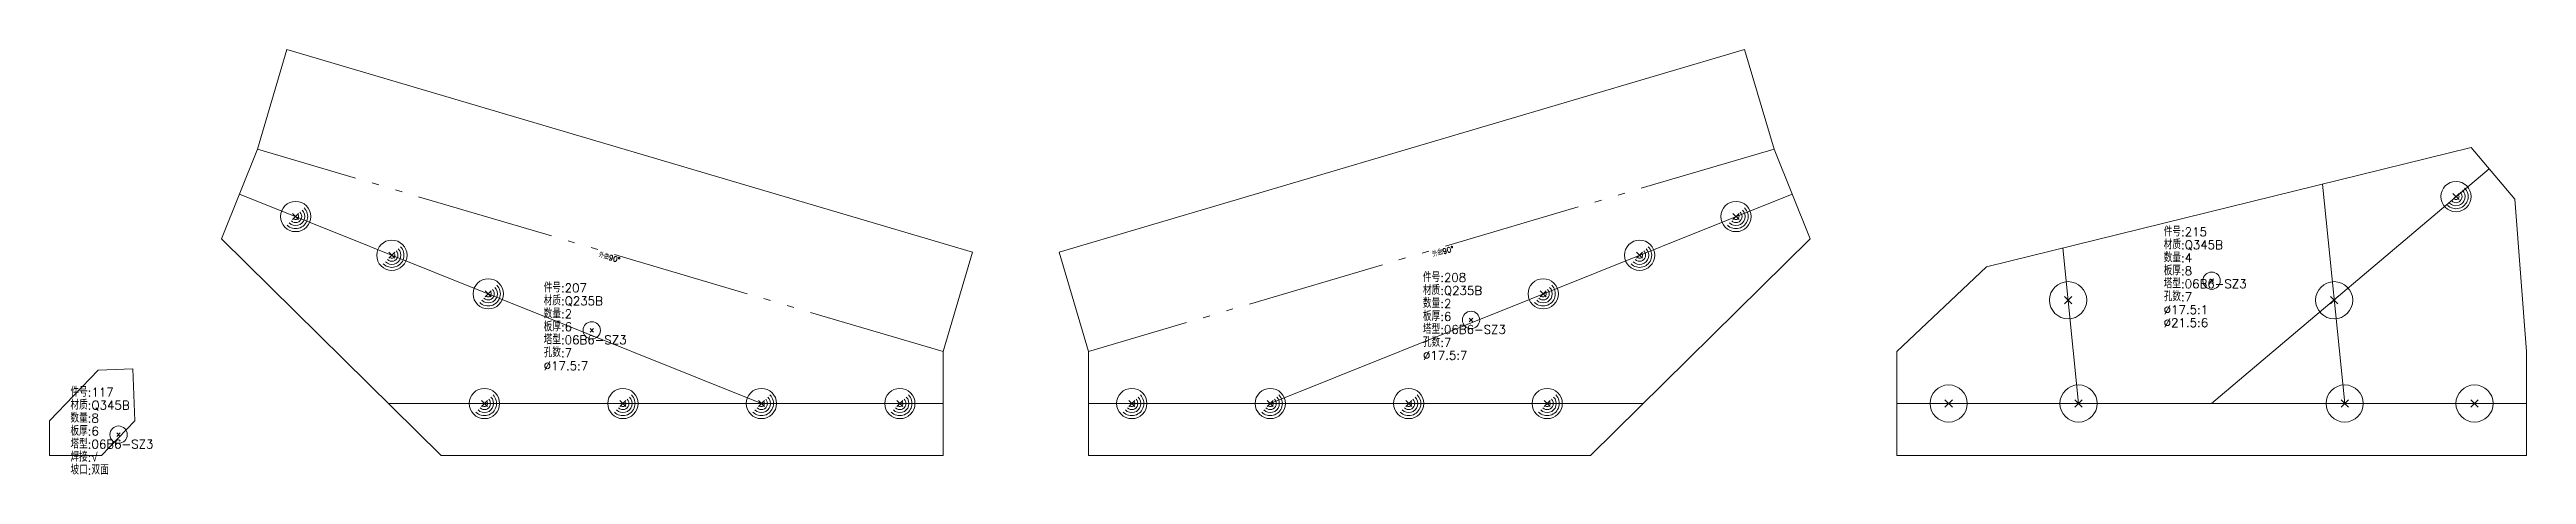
# Model space of a CAD drawing. Extents: x 0 to 24836, y -11 to 587.
# Drawn here: x 1468 to 2899, y -11 to 235 of the extents above; entities that cross this region are included whole.
import ezdxf
from ezdxf.enums import TextEntityAlignment as Align

# ---------------------------------------------------------------- set-up
doc = ezdxf.new("R2010")
doc.units = 0
doc.header["$LTSCALE"] = 20
doc.header["$MEASUREMENT"] = 0
doc.linetypes.add('制弯线', pattern=[5.9, 4, -0.5, 0.2, -0.5, 0.2, -0.5])
for name, color, linetype, lineweight in [('1', 7, 'CONTINUOUS', 25), ('2', 7, 'CONTINUOUS', 25), ('5', 7, 'CONTINUOUS', 25)]:
    doc.layers.add(name, color=color, linetype=linetype, lineweight=lineweight)
doc.styles.get("Standard").update_dxf_attribs({"font": 'simplex', "width": 0.7, "bigfont": 'gbhzfs.shx'})

msp = doc.modelspace()

# ---------------------------------------------------------------- texts
at = {"layer": '2', "color": 7, "linetype": 'Continuous', "lineweight": 13}
for s, p in [('件号:215', (2689.8, 125.2)), ('材质:Q345B', (2689.8, 117.7)), ('数量:4', (2689.8, 110.2)), ('件号:208', (2261.8, 98.8)), ('板厚:8', (2689.8, 102.7)), ('塔型:06B6-SZ3', (2689.8, 95.2)), ('件号:207', (1753.8, 92.8)), ('材质:Q235B', (1753.8, 85.3)), ('材质:Q235B', (2261.8, 91.3)), ('数量:2', (2261.8, 83.8)), ('孔数:7', (2689.8, 87.7)), ('%%c17.5:1', (2689.8, 80.2)), ('板厚:6', (1753.8, 70.3)), ('数量:2', (1753.8, 77.8)), ('板厚:6', (2261.8, 76.3)), ('塔型:06B6-SZ3', (2261.8, 68.8)), ('%%c21.5:6', (2689.8, 72.7)), ('塔型:06B6-SZ3', (1753.8, 62.8)), ('孔数:7', (1753.8, 55.3)), ('孔数:7', (2261.8, 61.3)), ('%%c17.5:7', (2261.8, 53.8)), ('%%c17.5:7', (1753.8, 47.8)), ('件号:117', (1480.4, 32.5)), ('材质:Q345B', (1480.4, 25)), ('板厚:6', (1480.4, 10)), ('数量:8', (1480.4, 17.5)), ('塔型:06B6-SZ3', (1480.4, 2.5)), ('焊接:√', (1480.4, -5)), ('坡口:双面', (1480.4, -12.5))]:
    msp.add_text(s, height=5, dxfattribs=at).set_placement(p, align=Align.BOTTOM_LEFT)
for rotation, p in [(345, (1785.1, 113.8)), (16, (2268.1, 113.8))]:
    msp.add_text('外曲90%%d', height=3, rotation=rotation, dxfattribs=at).set_placement(p, align=Align.BOTTOM_LEFT)

# ---------------------------------------------------------------- blocks, each defined once
blk = doc.blocks.new('板孔17.5')
at = {"layer": '5', "color": 7, "linetype": 'Continuous', "lineweight": 13}
for p, q in [((-0.2, -0.2), (0.2, 0.2)), ((-0.2, 0.2), (0.2, -0.2))]:
    blk.add_line(p, q, dxfattribs=at)
blk.add_circle((0, 0), 1, dxfattribs=at)
for radius in [0.8, 0.6, 0.4, 0.2]:
    blk.add_arc((0, 0), radius, 225, 45, dxfattribs=at)
blk = doc.blocks.new('板孔21.5')
at = {"layer": '5', "color": 7, "linetype": 'Continuous', "lineweight": 13}
for p, q in [((-0.2, -0.2), (0.2, 0.2)), ((-0.2, 0.2), (0.2, -0.2))]:
    blk.add_line(p, q, dxfattribs=at)
blk.add_circle((0, 0), 1, dxfattribs=at)

# ---------------------------------------------------------------- linework, layer by layer
at = {"layer": '1', "color": 7, "linetype": 'Continuous', "lineweight": 18}
for p, q in [((1605.4, 234.6), (1588.4, 177.1)), ((2001.6, 117.5), (1605.4, 234.6)), ((2447.7, 234.6), (2051.6, 117.5)), ((2464.7, 177.1), (2447.7, 234.6)), ((1588.4, 177.1), (1567.6, 125.1)), ((2485.6, 125.1), (2464.7, 177.1)), ((2867.4, 177.9), (2587.4, 109)), ((2892.6, 148.2), (2867.4, 177.9)), ((2899.4, 60), (2892.6, 148.2)), ((1567.6, 125.1), (1694.6, 0)), ((1984.6, 60), (2001.6, 117.5)), ((2051.6, 117.5), (2068.6, 60)), ((2358.6, 0), (2485.6, 125.1)), ((2587.4, 109), (2535.6, 60)), ((1984.6, 0), (1984.6, 60)), ((2068.6, 60), (2068.6, 0)), ((2535.6, 60), (2535.6, 0)), ((2899.4, 0), (2899.4, 60)), ((1496.4, 49.2), (1468.3, 20)), ((1516.4, 50), (1496.4, 49.2)), ((1517.6, 20), (1516.4, 50)), ((1468.3, 20), (1468.3, 0)), ((1498.3, 0), (1517.6, 20)), ((1468.3, 0), (1498.3, 0)), ((1694.6, 0), (1984.6, 0)), ((2068.6, 0), (2358.6, 0)), ((2535.6, 0), (2899.4, 0))]:
    msp.add_line(p, q, dxfattribs=at)
at = {"layer": '2', "color": 190, "linetype": '制弯线', "lineweight": 13}
for p, q in [((1984.6, 60), (1588.4, 177.1)), ((2464.7, 177.1), (2068.6, 60))]:
    msp.add_line(p, q, dxfattribs=at)
at = {"layer": '2', "color": 9, "linetype": 'Continuous', "lineweight": 13}
for p, q in [((2717.5, 30), (2877.8, 165.7)), ((1879.6, 30), (1578, 151.1)), ((2173.6, 30), (2475.2, 151.1)), ((2794.4, 30), (2781.5, 156.8)), ((2640.6, 30), (2631.5, 119.9)), ((1664.1, 30), (1984.6, 30)), ((2389, 30), (2068.6, 30)), ((2899.4, 30), (2535.6, 30))]:
    msp.add_line(p, q, dxfattribs=at)
at = {"layer": '2', "color": 7, "linetype": 'Continuous', "lineweight": 13}
for p, q in [((2718.5, 102), (2716.5, 100)), ((2716.5, 102), (2718.5, 100)), ((1782.6, 73.3), (1780.6, 71.3)), ((1780.6, 73.3), (1782.6, 71.3)), ((2290.6, 79.3), (2288.6, 77.3)), ((2288.6, 79.3), (2290.6, 77.3)), ((1509.2, 13), (1507.2, 11)), ((1507.2, 13), (1509.2, 11))]:
    msp.add_line(p, q, dxfattribs=at)
for centre in [(2717.5, 101), (1781.6, 72.3), (2289.6, 78.3), (1508.2, 12)]:
    msp.add_circle(centre, 5, dxfattribs=at)

# ---------------------------------------------------------------- block references
at = {"layer": '1', "color": 7, "linetype": 'Continuous', "lineweight": 13}
for name, p, xscale, yscale, zscale in [('板孔17.5', (2858.7, 149.6), 8.75, 8.75, 8.75), ('板孔17.5', (1610.5, 138.1), 8.75, 8.75, 8.75), ('板孔17.5', (2442.7, 138.1), 8.75, 8.75, 8.75), ('板孔17.5', (1666.1, 115.7), 8.75, 8.75, 8.75), ('板孔17.5', (2387, 115.7), 8.75, 8.75, 8.75), ('板孔17.5', (1721.8, 93.4), 8.75, 8.75, 8.75), ('板孔17.5', (2331.3, 93.4), 8.75, 8.75, 8.75), ('板孔21.5', (2634.6, 89.7), 10.75, 10.75, 10.75), ('板孔21.5', (2788.3, 89.7), 10.75, 10.75, 10.75), ('板孔17.5', (1719.6, 30), 8.75, 8.75, 8.75), ('板孔17.5', (1799.6, 30), 8.75, 8.75, 8.75), ('板孔17.5', (1879.6, 30), 8.75, 8.75, 8.75), ('板孔17.5', (1959.6, 30), 8.75, 8.75, 8.75), ('板孔17.5', (2093.6, 30), 8.75, 8.75, 8.75), ('板孔17.5', (2173.6, 30), 8.75, 8.75, 8.75), ('板孔17.5', (2253.6, 30), 8.75, 8.75, 8.75), ('板孔17.5', (2333.6, 30), 8.75, 8.75, 8.75), ('板孔21.5', (2565.6, 30), 10.75, 10.75, 10.75), ('板孔21.5', (2640.6, 30), 10.75, 10.75, 10.75), ('板孔21.5', (2794.4, 30), 10.75, 10.75, 10.75), ('板孔21.5', (2869.4, 30), 10.75, 10.75, 10.75)]:
    msp.add_blockref(name, p, dxfattribs=dict(at, xscale=xscale, yscale=yscale, zscale=zscale))

msp.set_redraw_order([(e.dxf.handle, doc.entitydb.next_handle()) for e in msp.query("TEXT MTEXT ATTDEF DIMENSION ARC_DIMENSION")])  # texts and dimensions are drawn at this point

doc.saveas('drawing.dxf')
